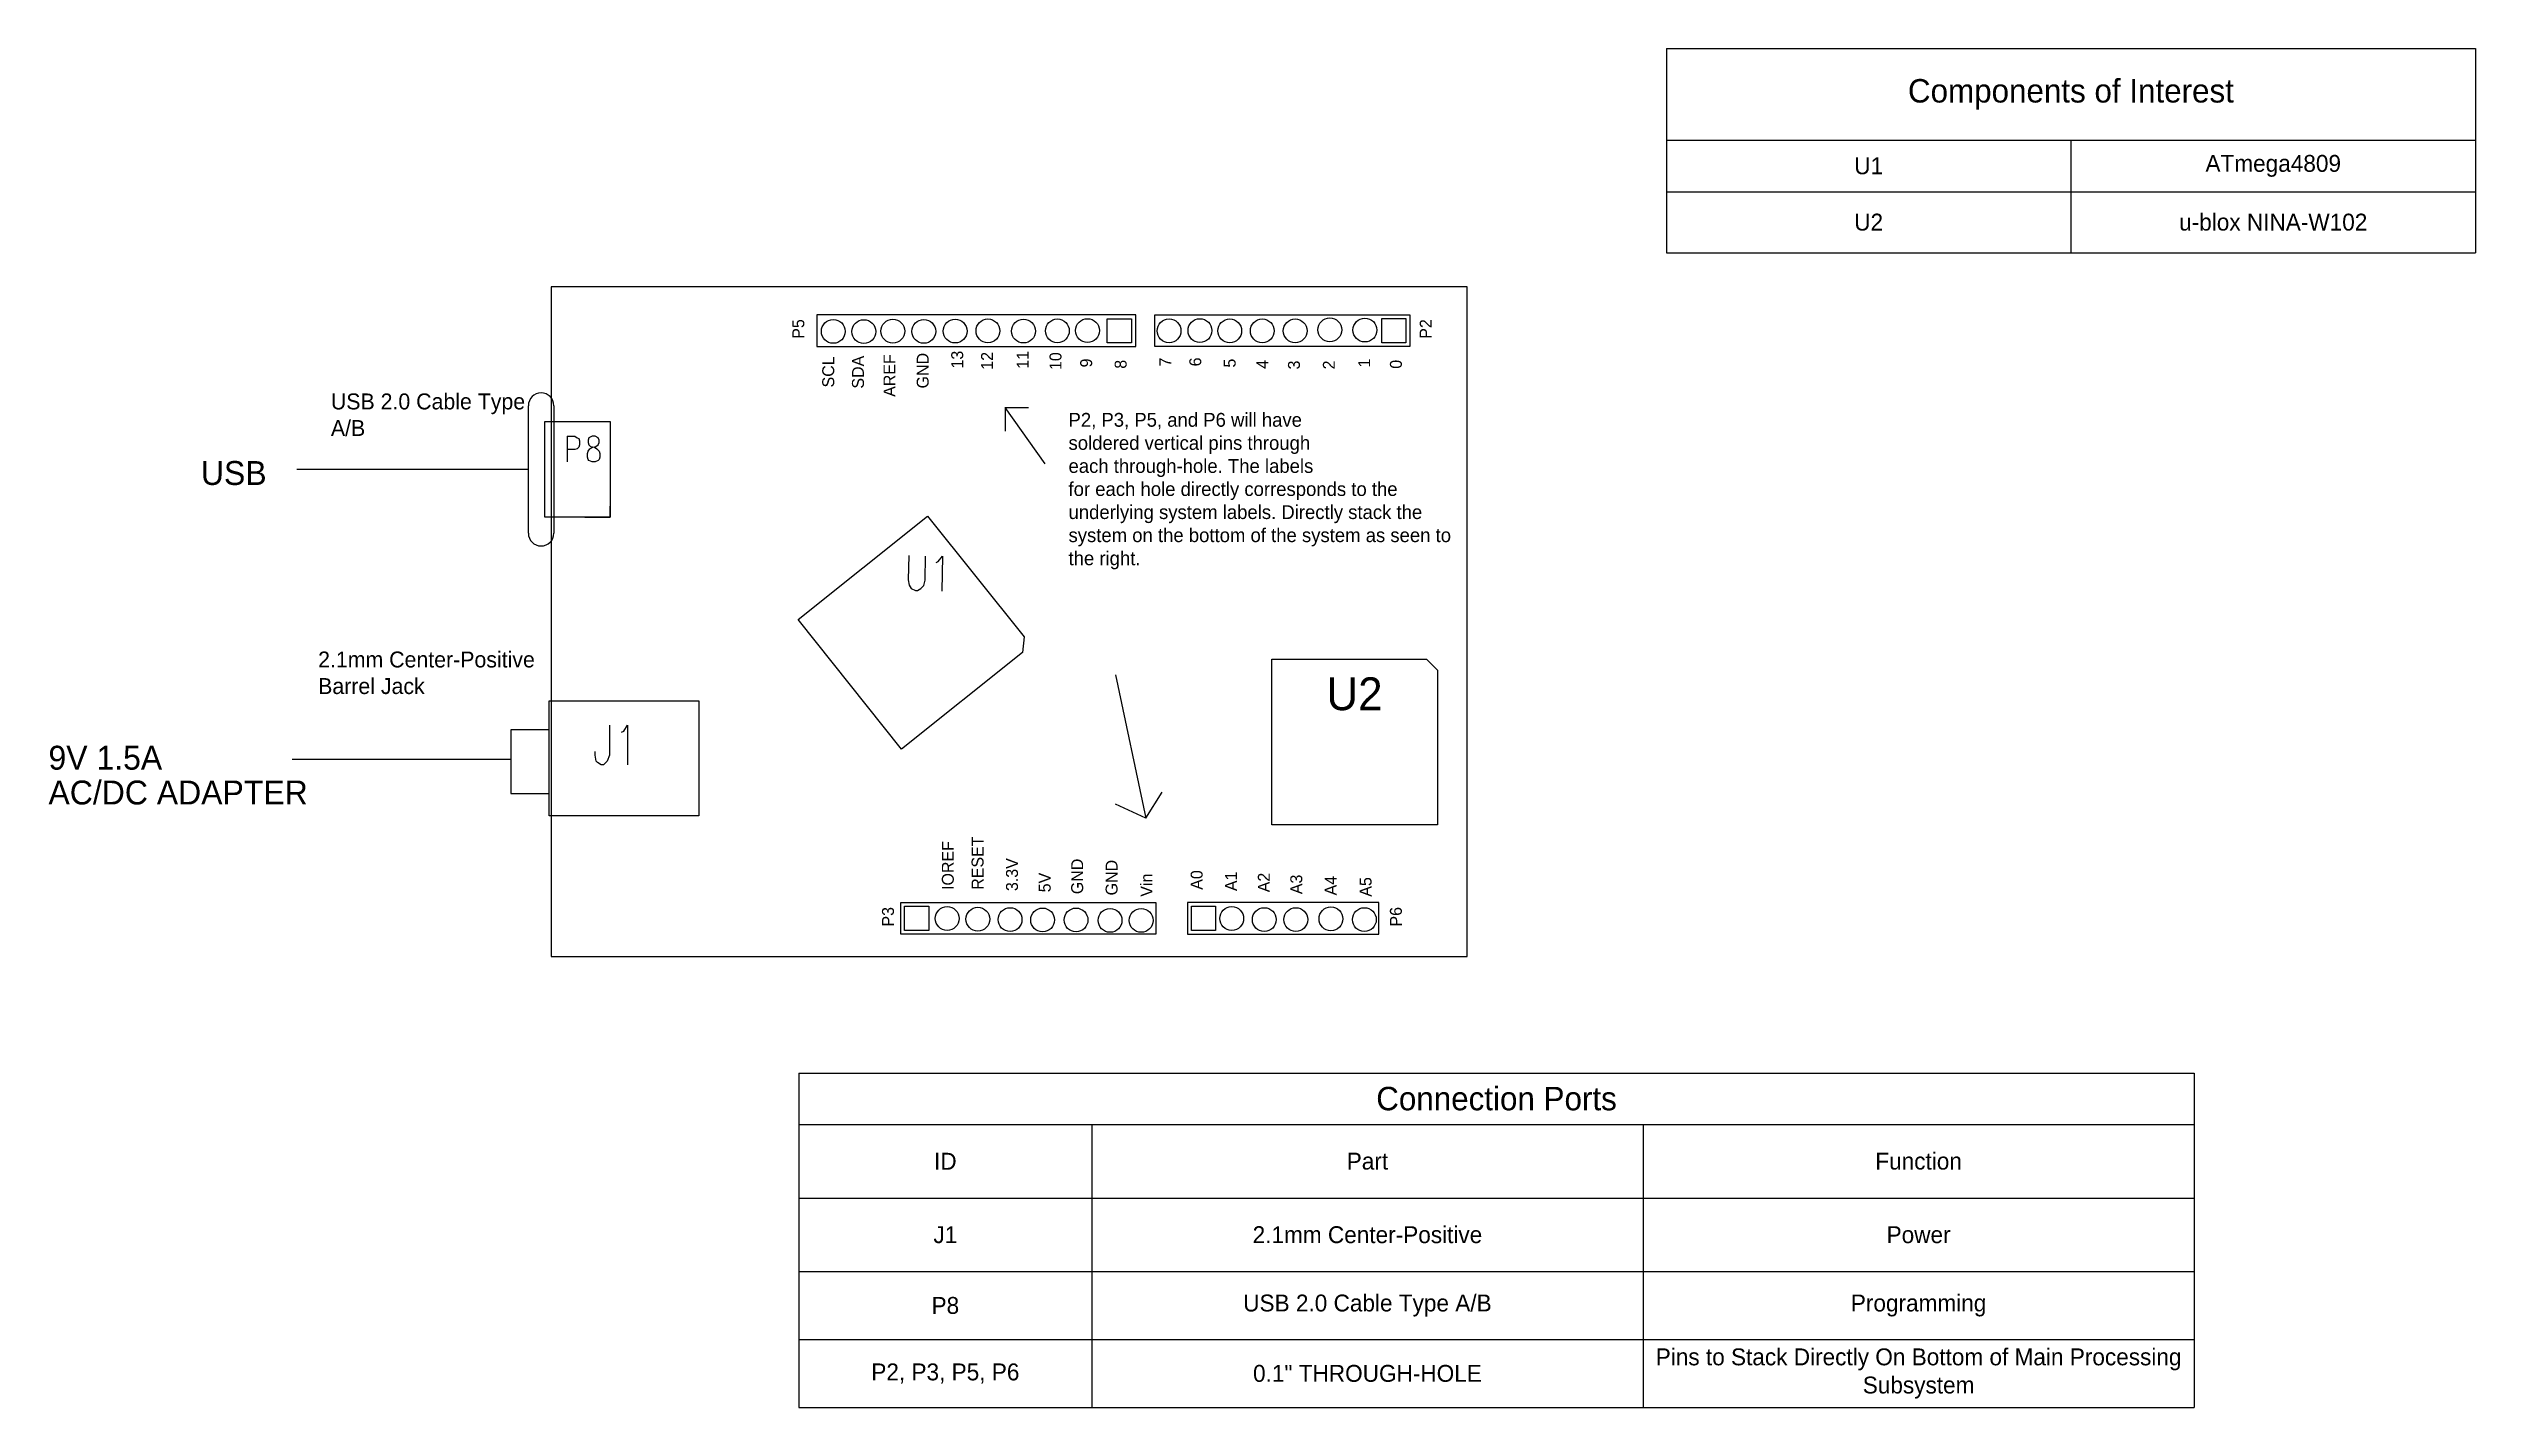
# Model space of a CAD drawing. Header units: inches. Extents: x 0 to 62, y 0 to 23.1.
# Drawn here: x 36.13 to 62, y 8.57 to 23.05 of the extents above; entities that cross this region are included whole.
import ezdxf

# ---------------------------------------------------------------- set-up
doc = ezdxf.new("R2010")
doc.units = ezdxf.units.IN
doc.header["$MEASUREMENT"] = 0
doc.layers.add('LAYNR1', color=2, linetype='Continuous')
doc.layers.add('WIRES', color=7, linetype='Continuous')

msp = doc.modelspace()

# ---------------------------------------------------------------- texts
for s, height, p in [('P5', 0.1274, (44.183, 19.958)), ('P2', 0.1274, (50.872, 19.958)), ('SCL', 0.1274, (44.502, 19.439)), ('SDA', 0.1274, (44.819, 19.427)), ('AREF', 0.1274, (45.155, 19.339)), ('GND', 0.1274, (45.509, 19.429)), ('13', 0.1274, (45.877, 19.641)), ('12', 0.1274, (46.195, 19.628)), ('11', 0.1274, (46.576, 19.639)), ('10', 0.1274, (46.925, 19.625)), ('9', 0.127, (47.252, 19.653)), ('8', 0.127, (47.619, 19.639)), ('7', 0.127, (48.097, 19.662)), ('6', 0.127, (48.415, 19.664)), ('5', 0.127, (48.782, 19.651)), ('4', 0.127, (49.131, 19.637)), ('3', 0.127, (49.467, 19.631)), ('2', 0.127, (49.839, 19.632)), ('1', 0.127, (50.216, 19.652)), ('0', 0.127, (50.554, 19.639)), ('IOREF', 0.1274, (45.777, 14.084)), ('RESET', 0.1274, (46.094, 14.086)), ('3.3V', 0.1274, (46.461, 14.072)), ('5V', 0.1274, (46.81, 14.059)), ('GND', 0.1274, (47.156, 14.039)), ('GND', 0.1274, (47.523, 14.026)), ('Vin', 0.1274, (47.895, 14.012)), ('A0', 0.1274, (48.43, 14.086)), ('A1', 0.1274, (48.797, 14.072)), ('A2', 0.1274, (49.146, 14.059)), ('A3', 0.1274, (49.492, 14.039)), ('A4', 0.1274, (49.859, 14.026)), ('A5', 0.1274, (50.231, 14.012)), ('P3', 0.1274, (45.139, 13.694)), ('P6', 0.1274, (50.554, 13.694))]:
    msp.add_text(s, height=height, rotation=90).set_placement(p)
for s, height, p in [('USB', 0.2548, (37.75, 18.4)), ('U2', 0.35, (49.75, 16)), ('9V 1.5A', 0.2548, (36.125, 15.366))]:
    msp.add_text(s, height=height).set_placement(p)
at = {"attachment_point": 1}
for s, width, gutter_width, heights, insert, char_height in [('USB 2.0 Cable Type A/B', 2.33589, 0.849, [0], (39.136, 19.375), 0.16988), ('P2, P3, P5, and P6 will have \\Psoldered vertical pins through\\Peach through-hole. The labels\\Pfor each hole directly corresponds to the underlying system labels. Directly stack the system on the bottom of the system as seen to the right.', 4.09655, 1.277, [2.263], (47, 19.168), 0.1475), ('2.1mm Center-Positive Barrel Jack', 2.33589, 0.849, [0], (39, 16.625), 0.16988)]:
    msp.add_mtext_dynamic_manual_height_columns(s, width=width, gutter_width=gutter_width, heights=heights, dxfattribs=dict(at, insert=insert, char_height=char_height))
at = {"insert": (36.125, 15.25), "char_height": 0.25482, "width": 5.35131, "attachment_point": 1}
msp.add_mtext('AC/DC ADAPTER', dxfattribs=at)

# ---------------------------------------------------------------- blocks, each defined once
blk = doc.blocks.new('*T25')
at = {"color": 0, "linetype": 'ByBlock', "lineweight": -2, "transparency": 16777216}
for p, q in [((0, 0), (8.625, 0)), ((0, 0), (0, -2.176)), ((8.625, 0), (8.625, -2.176)), ((0, -0.976), (8.625, -0.976)), ((4.312, -0.976), (4.312, -2.176)), ((0, -1.526), (8.625, -1.526)), ((0, -2.176), (8.625, -2.176))]:
    blk.add_line(p, q, dxfattribs=at)
at = {"color": 0, "transparency": 16777216, "attachment_point": 5}
for s, insert, char_height, width in [('Components of Interest', (4.312, -0.488), 0.25, 8.505), ('U1', (2.156, -1.251), 0.18, 4.1925), ('ATmega4809 ', (6.469, -1.251), 0.18, 4.1925), ('U2', (2.156, -1.851), 0.18, 4.1925), ('u-blox NINA-W102', (6.469, -1.851), 0.18, 4.1925)]:
    blk.add_mtext(s, dxfattribs=dict(at, insert=insert, char_height=char_height, width=width))
blk = doc.blocks.new('*T29')
at = {"color": 0, "linetype": 'ByBlock', "lineweight": -2, "transparency": 16777216}
for p, q in [((0, 0), (14.875, 0)), ((0, 0), (0, -3.564)), ((14.875, 0), (14.875, -3.564)), ((0, -0.547), (14.875, -0.547)), ((3.125, -0.547), (3.125, -3.564)), ((9, -0.547), (9, -3.564)), ((0, -1.332), (14.875, -1.332)), ((0, -2.116), (14.875, -2.116)), ((0, -2.84), (14.875, -2.84)), ((0, -3.564), (14.875, -3.564))]:
    blk.add_line(p, q, dxfattribs=at)
at = {"color": 0, "transparency": 16777216, "attachment_point": 5}
for s, insert, char_height, width in [('Connection Ports', (7.438, -0.274), 0.25, 14.755), ('ID', (1.562, -0.94), 0.18, 3.005), ('Part', (6.062, -0.94), 0.18, 5.755), ('Function', (11.938, -0.94), 0.18, 5.755), ('J1', (1.562, -1.724), 0.18, 3.005), ('{\\C256;2.1mm Center-Positive}', (6.062, -1.724), 0.18, 5.755), ('Power', (11.938, -1.724), 0.18, 5.755), ('P8', (1.562, -2.478), 0.18, 3.005), ('{\\C256;USB 2.0 Cable Type A/B\\P}', (6.062, -2.478), 0.18, 5.755), ('Programming', (11.938, -2.478), 0.18, 5.755), ('P2, P3, P5, P6', (1.562, -3.202), 0.18, 3.005), ('Pins to Stack Directly On Bottom of Main Processing Subsystem', (11.938, -3.202), 0.18, 5.755), ('0.1" THROUGH-HOLE', (6.062, -3.202), 0.18, 5.755)]:
    blk.add_mtext(s, dxfattribs=dict(at, insert=insert, char_height=char_height, width=width))

# ---------------------------------------------------------------- linework, layer by layer
for p, q in [((46.75, 18.625), (46.325, 19.225)), ((46.325, 19.225), (46.575, 19.225)), ((46.325, 19.225), (46.325, 19.1)), ((46.325, 19.1), (46.325, 18.975)), ((47.5, 16.375), (47.825, 14.85)), ((47.825, 14.85), (48, 15.125)), ((47.825, 14.85), (47.5, 15))]:
    msp.add_line(p, q)
for centre in [(44.492, 20.037), (44.818, 20.034), (45.127, 20.039), (45.457, 20.037), (45.791, 20.04), (46.141, 20.042), (46.52, 20.04), (46.881, 20.042), (47.202, 20.045), (48.072, 20.043), (48.401, 20.045), (48.719, 20.042), (49.066, 20.042), (49.417, 20.042), (49.786, 20.053), (50.16, 20.051), (45.707, 13.78), (46.034, 13.772), (46.377, 13.768), (46.724, 13.764), (47.08, 13.764), (47.443, 13.76), (47.775, 13.76), (48.74, 13.78), (49.087, 13.768), (49.423, 13.768), (49.798, 13.776), (50.154, 13.768)]:
    msp.add_circle(centre, 0.127)
at = {"layer": 'LAYNR1', "color": 7}
for points in [[(41.486, 13.375), (51.25, 13.375), (51.25, 20.51), (41.486, 20.51), (41.486, 13.375)], [(47.716, 20.214), (44.318, 20.214), (44.318, 19.874), (47.716, 19.874), (47.716, 20.214)], [(50.638, 19.874), (47.92, 19.874), (47.92, 20.214), (50.638, 20.214), (50.638, 19.874)], [(47.671, 19.913), (47.413, 19.913), (47.413, 20.171), (47.671, 20.171), (47.671, 19.913)], [(50.597, 19.915), (50.339, 19.915), (50.339, 20.173), (50.597, 20.173), (50.597, 19.915)], [(42.114, 19.075), (42.114, 18.056), (41.418, 18.056), (41.418, 19.075), (42.114, 19.075)], [(41.921, 18.92), (41.887, 18.903), (41.879, 18.878), (41.879, 18.853), (41.887, 18.828), (41.904, 18.811), (41.946, 18.803), (41.971, 18.786), (41.996, 18.761), (42.004, 18.736), (42.004, 18.695), (41.996, 18.67), (41.987, 18.661), (41.954, 18.645), (41.921, 18.645), (41.887, 18.661), (41.879, 18.67), (41.871, 18.695), (41.871, 18.736), (41.879, 18.761), (41.896, 18.786), (41.929, 18.803), (41.962, 18.811), (41.987, 18.828), (41.996, 18.853), (41.996, 18.878), (41.987, 18.903), (41.954, 18.92), (41.921, 18.92)], [(45.221, 15.585), (44.118, 16.965), (45.497, 18.068), (46.527, 16.782), (46.508, 16.615), (45.221, 15.585)], [(50.935, 14.777), (49.168, 14.777), (49.168, 16.544), (50.816, 16.544), (50.935, 16.425), (50.935, 14.777)], [(41.462, 16.098), (43.059, 16.098), (43.059, 14.875), (41.462, 14.875), (41.462, 16.098)], [(45.211, 13.952), (47.93, 13.952), (47.93, 13.612), (45.211, 13.612), (45.211, 13.952)], [(45.252, 13.911), (45.51, 13.911), (45.51, 13.653), (45.252, 13.653), (45.252, 13.911)], [(48.269, 13.612), (50.308, 13.612), (50.308, 13.952), (48.269, 13.952), (48.269, 13.612)], [(48.31, 13.911), (48.568, 13.911), (48.568, 13.653), (48.31, 13.653), (48.31, 13.911)]]:
    msp.add_lwpolyline(points, close=True, dxfattribs=at)
for points in [[(41.513, 19.245, 1), (41.241, 19.245)], [(41.241, 17.886, 1), (41.513, 17.886)]]:
    msp.add_lwpolyline(points, format="xyb", dxfattribs=at)
for points in [[(41.241, 17.886), (41.241, 19.245)], [(41.513, 19.245), (41.513, 17.886)], [(41.536, 18.056), (41.418, 18.056), (41.418, 19.075), (41.536, 19.075)], [(41.654, 18.92), (41.654, 18.645)], [(41.654, 18.92), (41.737, 18.92), (41.762, 18.903), (41.779, 18.895), (41.787, 18.87), (41.787, 18.828), (41.779, 18.803), (41.762, 18.786), (41.737, 18.778), (41.654, 18.778)], [(41.842, 19.075), (42.114, 19.075), (42.114, 18.956)], [(41.842, 18.056), (42.114, 18.056), (42.114, 18.175)], [(45.297, 17.647), (45.292, 17.389), (45.302, 17.332), (45.324, 17.298), (45.368, 17.275), (45.391, 17.274), (45.425, 17.296), (45.459, 17.329), (45.471, 17.385), (45.477, 17.643)], [(45.588, 17.574), (45.61, 17.585), (45.656, 17.64), (45.649, 17.269)], [(41.462, 15.792), (41.054, 15.792), (41.054, 15.113), (41.462, 15.113)], [(42.106, 15.841), (42.106, 15.521), (42.08, 15.457), (42.067, 15.444), (42.042, 15.419), (42.016, 15.419), (41.978, 15.444), (41.965, 15.457), (41.952, 15.521), (41.952, 15.559)], [(42.234, 15.764), (42.259, 15.777), (42.298, 15.841), (42.298, 15.419)]]:
    msp.add_lwpolyline(points, dxfattribs=at)
at = {"layer": 'WIRES'}
for p, q in [((41.241, 18.565), (38.773, 18.565)), ((41.054, 15.474), (38.723, 15.474))]:
    msp.add_line(p, q, dxfattribs=at)

# ---------------------------------------------------------------- block references
for name, p in [('*T25', (53.375, 23.051)), ('*T29', (44.125, 12.133))]:
    msp.add_blockref(name, p)

msp.set_redraw_order([(e.dxf.handle, doc.entitydb.next_handle()) for e in msp.query("TEXT MTEXT ATTDEF DIMENSION ARC_DIMENSION")])  # texts and dimensions are drawn at this point

doc.saveas('drawing.dxf')
